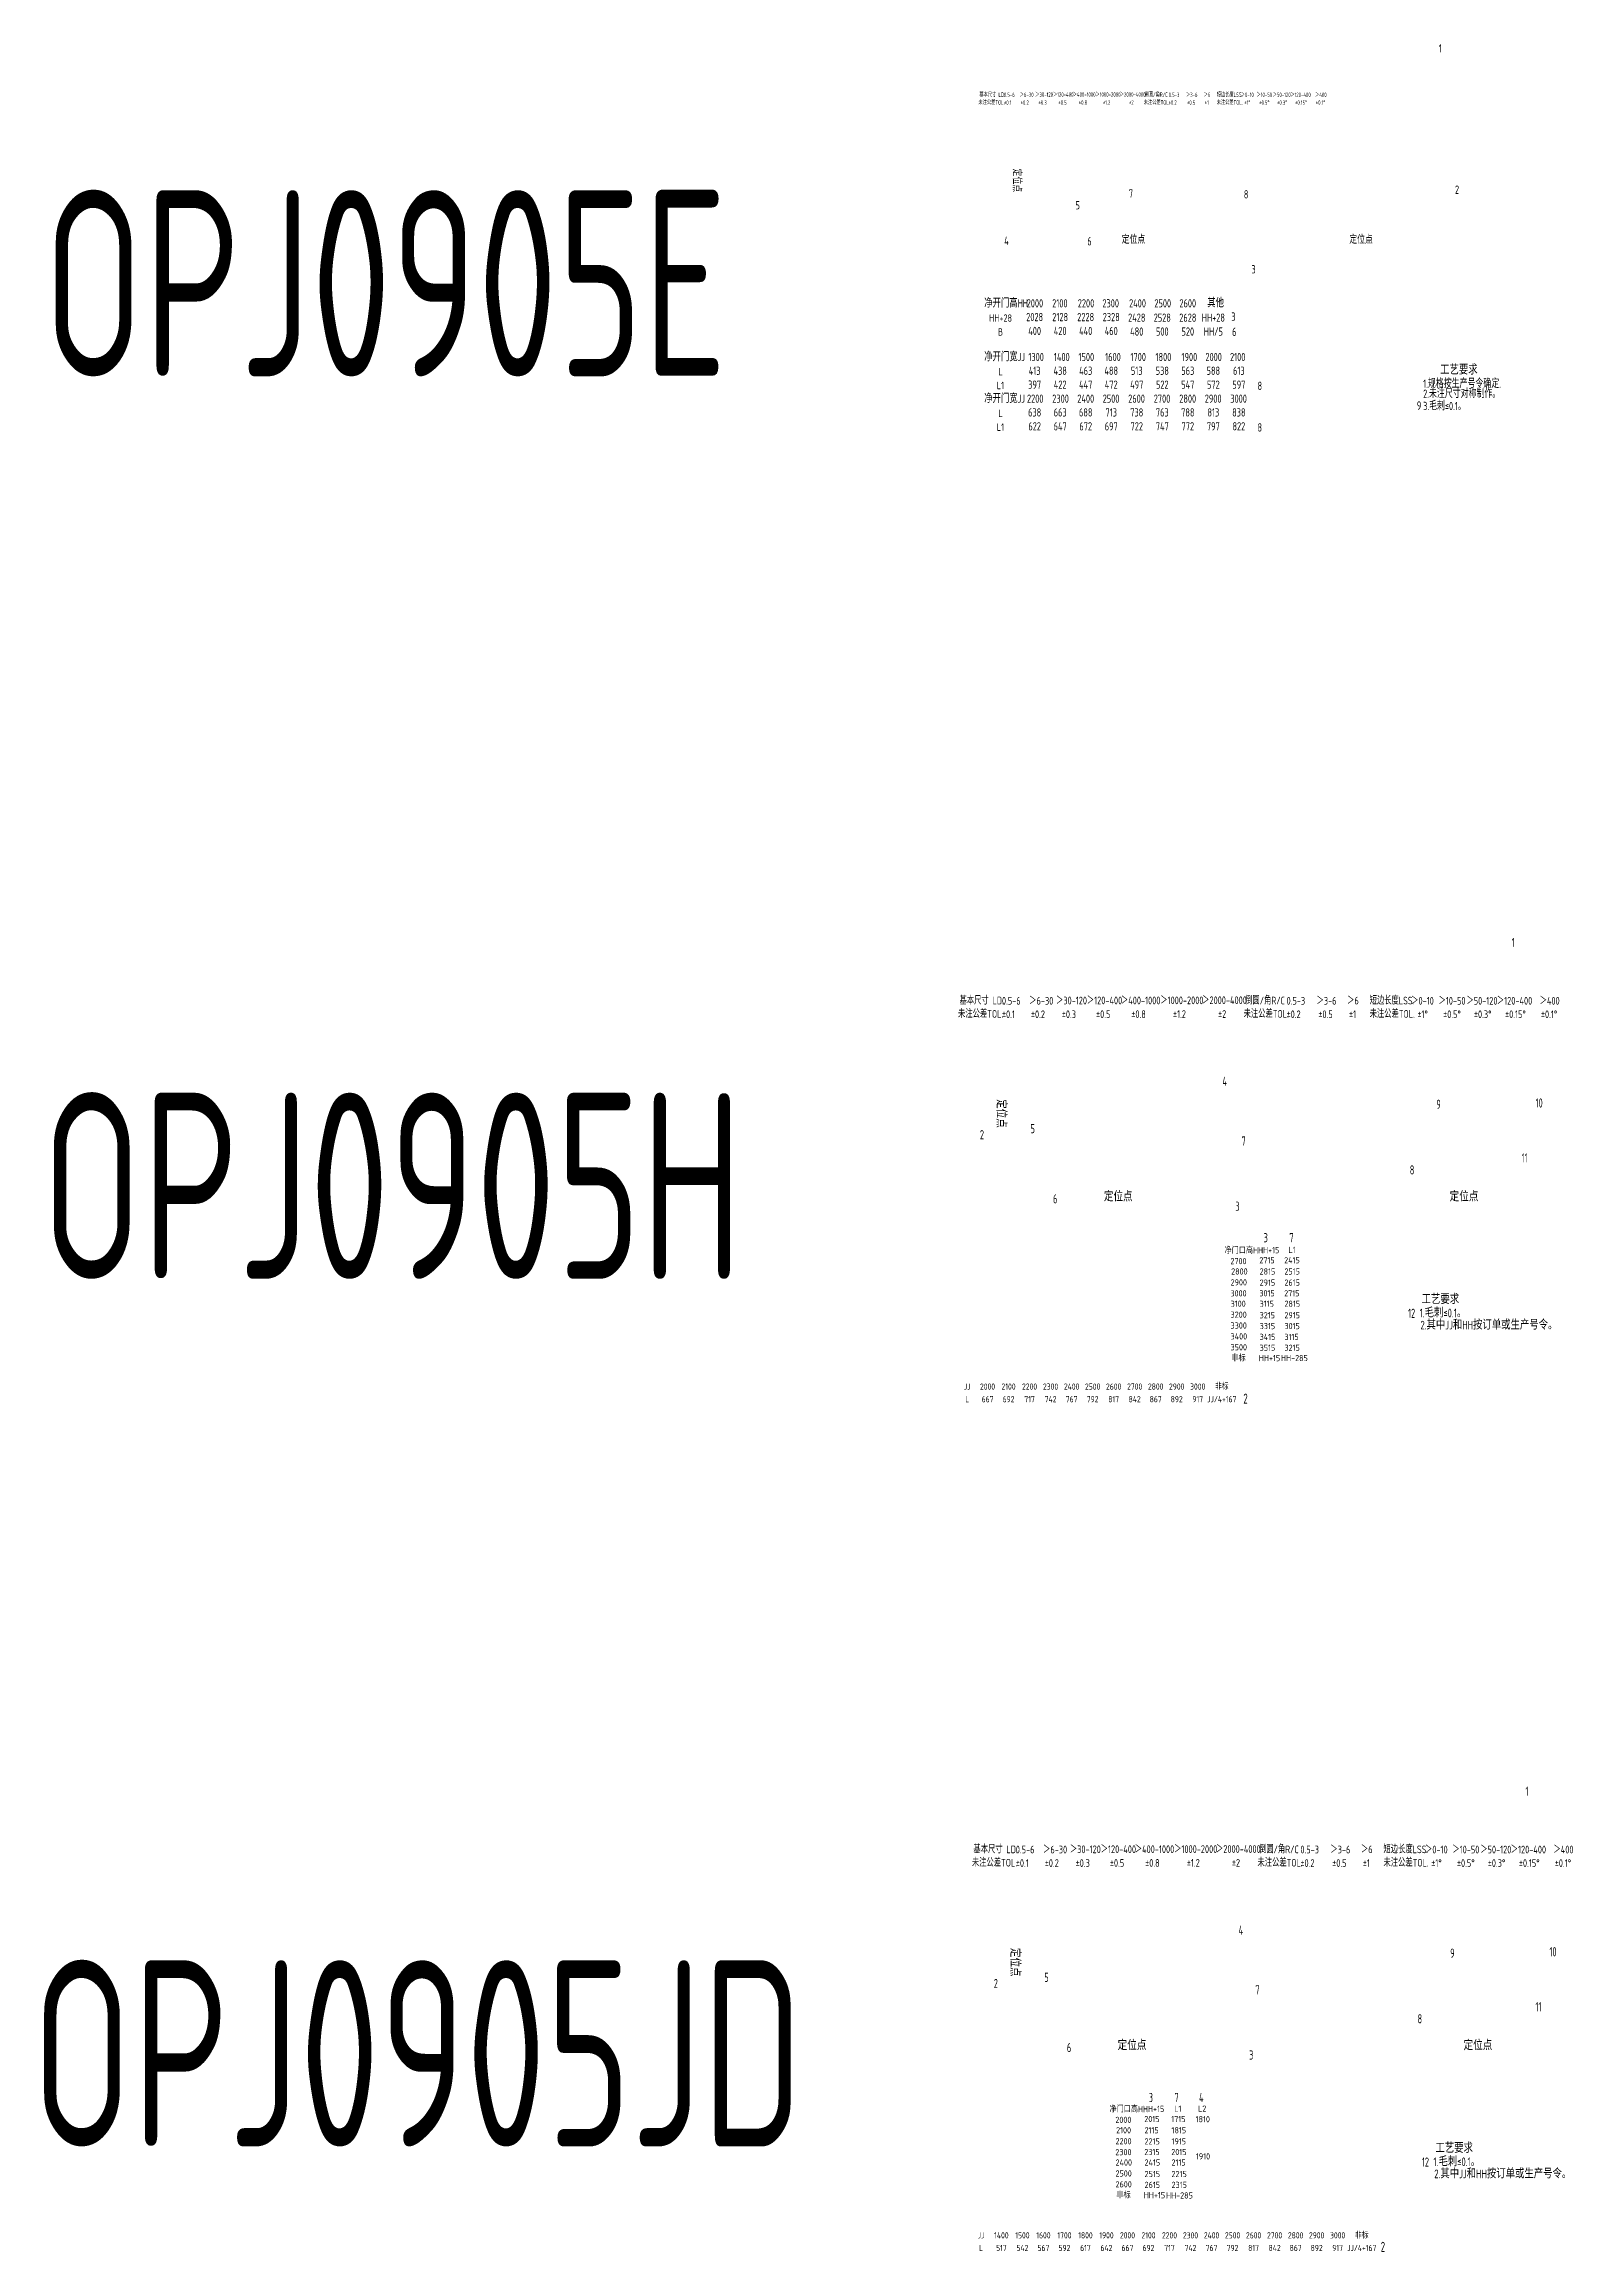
# Model space of a CAD drawing. Header units: inches. Extents: x 14216 to 120088, y -29410 to 23559.
# Drawn here: x 35705 to 38163, y -11532 to -7973 of the extents above; entities that cross this region are included whole.
import ezdxf
from ezdxf.enums import TextEntityAlignment as Align

# ---------------------------------------------------------------- set-up
doc = ezdxf.new("R2010")
doc.units = ezdxf.units.IN
doc.header["$LTSCALE"] = 0.3
doc.header["$MEASUREMENT"] = 0
for name, color, linetype in [('2', 2, 'Continuous'), ('2细实线', 2, 'Continuous'), ('6', 3, 'Continuous'), ('7', 4, 'Continuous')]:
    doc.layers.add(name, color=color, linetype=linetype)
doc.layers.add('粗实线', color=7, linetype='Continuous', lineweight=30)
doc.styles.add('HZ', font='isocp2.shx', dxfattribs={"width": 0.7, "bigfont": 'hztxt.shx'})

msp = doc.modelspace()

# ---------------------------------------------------------------- texts
at = {"layer": '2', "color": 6, "style": 'HZ', "width": 0.75}
msp.add_text('定位点', height=12.5, rotation=270, dxfattribs=at).set_placement((37266.398, -8173.507))
at = {"layer": '2', "color": 6, "style": 'HZ'}
for s, height, width, p in [('定位点', 12.5, 0.75, (37441.886, -8294.438)), ('定位点', 12.5, 0.75, (37808.736, -8294.438)), ('1.规格按生产号令确定.', 13.5, 0.7, (37927.876, -8527.062)), ('2.未注尺寸对称制作。', 13.5, 0.7, (37927.828, -8543.266)), ('3.毛刺≤0.1。', 13.5, 0.7, (37927.796, -8562.978)), ('1.毛刺≤0.1。', 14, 0.8, (37922.199, -10025.528)), ('2.其中JJ和HH按订单或生产号令。', 14, 0.8, (37923.42, -10045.088)), ('1.毛刺≤0.1。', 14, 0.8, (37944.499, -11393.983)), ('2.其中JJ和HH按订单或生产号令。', 14, 0.8, (37945.72, -11413.543))]:
    msp.add_text(s, height=height, dxfattribs=dict(at, width=width)).set_placement(p)
at = {"layer": '2', "style": 'HZ', "width": 0.75}
for s, height, p in [('净开门高HH', 13.31, (37220.303, -8397.326)), ('2000', 13.31, (37288.802, -8397.326)), ('2100', 13.31, (37329.921, -8397.326)), ('2200', 13.31, (37371.166, -8397.326)), ('2300', 13.31, (37410.834, -8397.326)), ('2400', 13.31, (37453.841, -8397.326)), ('2500', 13.31, (37494.586, -8397.326)), ('2600', 13.31, (37534.919, -8397.326)), ('其他', 13.31, (37579.772, -8397.06)), ('HH+28', 11.979, (37228.359, -8420.468)), ('B', 11.979, (37242.483, -8442.853)), ('净开门宽JJ', 13.31, (37220.303, -8483.886)), ('1300', 13.31, (37291.54, -8483.886)), ('1400', 13.31, (37332.68, -8483.886)), ('1500', 13.31, (37372.348, -8483.886)), ('1600', 13.31, (37415.355, -8483.886)), ('1700', 13.31, (37456.1, -8483.886)), ('1800', 13.31, (37496.433, -8483.886)), ('1900', 13.31, (37538.38, -8483.886)), ('2000', 13.31, (37576.866, -8483.886)), ('2100', 13.31, (37616.534, -8483.886)), ('L', 11.979, (37243.252, -8506.763)), ('净开门宽JJ', 13.31, (37220.303, -8551.051)), ('L1', 11.979, (37240.684, -8529.153)), ('2200', 13.31, (37289.281, -8551.051)), ('2300', 13.31, (37330.026, -8551.051)), ('2400', 13.31, (37370.359, -8551.051)), ('2500', 13.31, (37411.286, -8551.051)), ('2600', 13.31, (37452.426, -8551.051)), ('2700', 13.31, (37493.566, -8551.051)), ('2800', 13.31, (37534.706, -8551.051)), ('2900', 13.31, (37575.846, -8551.051)), ('3000', 13.31, (37616.986, -8551.051)), ('L', 11.979, (37243.252, -8573.938)), ('L1', 11.979, (37240.684, -8596.333))]:
    msp.add_text(s, height=height, dxfattribs=at).set_placement(p)
for s, p in [('2028', (37301.649, -8412.831)), ('400', (37301.649, -8435.216)), ('2128', (37342.789, -8412.831)), ('420', (37342.789, -8435.216)), ('2228', (37383.929, -8412.831)), ('440', (37383.929, -8435.216)), ('2328', (37425.069, -8412.831)), ('460', (37425.069, -8435.216)), ('2428', (37466.209, -8413.796)), ('480', (37466.209, -8436.181)), ('2528', (37507.349, -8413.796)), ('500', (37507.349, -8436.181)), ('2628', (37548.489, -8413.796)), ('520', (37548.489, -8436.181)), ('HH+28', (37589.629, -8413.796)), ('HH/5', (37589.629, -8436.181)), ('413', (37301.649, -8499.396)), ('438', (37342.789, -8499.396)), ('463', (37383.929, -8499.396)), ('488', (37425.069, -8499.396)), ('513', (37466.209, -8499.396)), ('538', (37507.349, -8499.396)), ('563', (37548.489, -8499.396)), ('588', (37589.629, -8499.396)), ('613', (37630.769, -8499.396)), ('397', (37301.649, -8521.786)), ('422', (37342.789, -8521.786)), ('447', (37383.929, -8521.786)), ('472', (37425.069, -8521.786)), ('497', (37466.209, -8521.786)), ('522', (37507.349, -8521.786)), ('547', (37548.489, -8521.786)), ('572', (37589.629, -8521.786)), ('597', (37630.769, -8521.786)), ('638', (37301.649, -8566.571)), ('663', (37342.789, -8566.571)), ('688', (37383.929, -8566.571)), ('713', (37425.069, -8566.571)), ('738', (37466.209, -8566.571)), ('763', (37507.349, -8566.571)), ('788', (37548.489, -8566.571)), ('813', (37589.629, -8566.571)), ('838', (37630.769, -8566.571)), ('622', (37301.649, -8588.966)), ('647', (37342.789, -8588.966)), ('672', (37383.929, -8588.966)), ('697', (37425.069, -8588.966)), ('722', (37466.209, -8588.966)), ('747', (37507.349, -8588.966)), ('772', (37548.489, -8588.966)), ('797', (37589.629, -8588.966)), ('822', (37630.769, -8588.966))]:
    msp.add_text(s, height=13.31, dxfattribs=at).set_placement(p, align=Align.MIDDLE_CENTER)
at = {"layer": '2', "color": 4, "style": 'HZ', "width": 0.7}
for s, p in [('8', (37661, -8530.446)), ('9', (37917.646, -8562.192)), ('8', (37660.878, -8597.55))]:
    msp.add_text(s, height=13.5, dxfattribs=at).set_placement(p)
at = {"layer": '2', "color": 6, "style": 'HZ', "width": 0.8}
for p in [(37247.537, -9696.837), (37269.837, -11065.292)]:
    msp.add_text('定位点', height=14.85, rotation=270, dxfattribs=at).set_placement(p, align=Align.MIDDLE_CENTER)
for p in [(37436.333, -9831.033), (37993.776, -9831.033), (37458.633, -11199.488), (38016.076, -11199.488)]:
    msp.add_text('定位点', height=14.85, dxfattribs=at).set_placement(p, align=Align.MIDDLE_CENTER)
at = {"layer": '2', "color": 6, "char_height": 300, "attachment_point": 5, "style": 'HZ'}
for s, insert in [('\\A1;OPJ0905E', (36254.624, -8358.399)), ('\\A1;OPJ0905H', (36265.731, -9813.364)), ('\\A1;OPJ0905JD', (36306.687, -11212.188))]:
    msp.add_mtext(s, dxfattribs=dict(at, insert=insert))
at = {"layer": '2细实线', "style": 'HZ', "width": 0.8}
for s, p in [('JJ', (37192.969, -10137.16)), ('2000', (37225.735, -10137.16)), ('2100', (37259.609, -10137.16)), ('2200', (37293.483, -10137.16)), ('2300', (37327.357, -10137.16)), ('2400', (37361.231, -10137.16)), ('2500', (37395.105, -10137.16)), ('2600', (37428.979, -10137.16)), ('2700', (37462.853, -10137.16)), ('2800', (37496.727, -10137.16)), ('2900', (37530.602, -10137.16)), ('3000', (37564.476, -10137.16)), ('非标', (37603.342, -10137.16)), ('L', (37192.969, -10157.485)), ('667', (37225.735, -10157.485)), ('692', (37259.609, -10157.485)), ('717', (37293.483, -10157.485)), ('742', (37327.357, -10157.485)), ('767', (37361.231, -10157.485)), ('792', (37395.105, -10157.485)), ('817', (37428.979, -10157.485)), ('842', (37462.853, -10157.485)), ('867', (37496.727, -10157.485)), ('892', (37530.602, -10157.485)), ('917', (37564.476, -10157.485)), ('JJ/4+167', (37603.342, -10157.485)), ('JJ', (37215.269, -11505.615)), ('L', (37215.269, -11525.94)), ('1400', (37248.035, -11505.615)), ('517', (37248.035, -11525.94)), ('1500', (37281.909, -11505.615)), ('542', (37281.909, -11525.94)), ('1600', (37315.783, -11505.615)), ('567', (37315.783, -11525.94)), ('1700', (37349.657, -11505.615)), ('592', (37349.657, -11525.94)), ('1800', (37383.531, -11505.615)), ('617', (37383.531, -11525.94)), ('1900', (37417.405, -11505.615)), ('642', (37417.405, -11525.94)), ('2000', (37451.279, -11505.615)), ('667', (37451.279, -11525.94)), ('2100', (37485.153, -11505.615)), ('692', (37485.153, -11525.94)), ('2200', (37519.027, -11505.615)), ('717', (37519.027, -11525.94)), ('2300', (37552.902, -11505.615)), ('742', (37552.902, -11525.94)), ('2400', (37586.776, -11505.615)), ('767', (37586.776, -11525.94)), ('2500', (37620.65, -11505.615)), ('792', (37620.65, -11525.94)), ('2600', (37654.524, -11505.615)), ('817', (37654.524, -11525.94)), ('2700', (37688.398, -11505.615)), ('842', (37688.398, -11525.94)), ('2800', (37722.272, -11505.615)), ('867', (37722.272, -11525.94)), ('2900', (37756.146, -11505.615)), ('892', (37756.146, -11525.94)), ('3000', (37790.02, -11505.615)), ('917', (37790.02, -11525.94)), ('JJ/4+167', (37828.886, -11525.94)), ('非标', (37828.886, -11505.615))]:
    msp.add_text(s, height=10, dxfattribs=at).set_placement(p, align=Align.MIDDLE_CENTER)
at = {"layer": '6', "color": 2, "style": 'HZ', "width": 0.7}
for s, height, p in [('未注公差TOL.', 7.2, (37211.105, -8070.324)), ('基本尺寸 LD.', 7.2, (37212.522, -8057.868)), ('0.5-6', 7.2, (37252.074, -8058.041)), ('%%P0.1', 7.2, (37252.074, -8070.641)), ('＞6-30', 7.2, (37277.531, -8058.041)), ('%%P0.2', 7.2, (37279.074, -8070.641)), ('＞30-120', 7.2, (37302.527, -8057.82)), ('%%P0.3', 7.2, (37307.874, -8070.641)), ('＞120-400', 7.2, (37331.266, -8057.727)), ('%%P0.5', 7.2, (37339.816, -8070.548)), ('＞400-1000', 7.2, (37363.064, -8057.727)), ('%%P0.8', 7.2, (37372.697, -8070.548)), ('＞1000-2000', 7.2, (37399.76, -8057.637)), ('%%P1.2', 7.2, (37411.588, -8070.458)), ('＞2000-4000', 7.2, (37438.834, -8057.546)), ('%%P2', 7.2, (37453.624, -8070.367)), ('未注公差TOL.', 7.2, (37477.479, -8070.324)), ('倒圆/角R/C', 7.2, (37478.896, -8057.868)), ('0.5-3', 7.2, (37517.548, -8058.041)), ('%%P0.2', 7.2, (37517.548, -8070.641)), ('＞3-6', 7.2, (37545.501, -8058.041)), ('%%P0.5', 7.2, (37547.189, -8070.641)), ('＞6', 7.2, (37574.022, -8057.82)), ('%%P1', 7.2, (37575.759, -8070.641)), ('未注公差TOL.', 7.2, (37595.027, -8070.324)), ('短边长度LSS.', 7.2, (37595.015, -8057.868)), ('＞0-10', 7.2, (37633.803, -8058.041)), ('%%P1%%D', 7.2, (37639.573, -8070.641)), ('＞10-50', 7.2, (37659.278, -8058.041)), ('%%P0.5%%D', 7.2, (37663.545, -8070.641)), ('＞50-120', 7.2, (37685.32, -8058.041)), ('%%P0.3%%D', 7.2, (37692.289, -8070.641)), ('＞120-400', 7.2, (37713.725, -8058.041)), ('%%P0.15%%D', 7.2, (37721.319, -8070.641)), ('＞400', 7.2, (37753.598, -8058.041)), ('%%P0.1%%D', 7.2, (37754.772, -8070.641)), ('未注公差TOL.', 12.4416, (37178.158, -9542.617)), ('基本尺寸 LD.', 12.4416, (37180.608, -9521.093)), ('0.5-6', 12.4416, (37248.952, -9521.393)), ('%%P0.1', 12.4416, (37248.952, -9543.166)), ('＞6-30', 12.4416, (37292.942, -9521.393)), ('%%P0.2', 12.4416, (37295.608, -9543.166)), ('＞30-120', 12.4416, (37336.136, -9521.011)), ('%%P0.3', 12.4416, (37345.375, -9543.166)), ('＞120-400', 12.4416, (37385.796, -9520.85)), ('%%P0.5', 12.4416, (37400.571, -9543.005)), ('＞400-1000', 12.4416, (37440.743, -9520.85)), ('%%P0.8', 12.4416, (37457.39, -9543.005)), ('＞1000-2000', 12.4416, (37504.155, -9520.694)), ('%%P1.2', 12.4416, (37524.592, -9542.849)), ('＞2000-4000', 12.4416, (37571.674, -9520.537)), ('%%P2', 12.4416, (37597.231, -9542.692)), ('未注公差TOL.', 12.4416, (37638.452, -9542.617)), ('倒圆/角R/C', 12.4416, (37640.902, -9521.093)), ('0.5-3', 12.4416, (37707.691, -9521.393)), ('%%P0.2', 12.4416, (37707.691, -9543.166)), ('＞3-6', 12.4416, (37755.994, -9521.393)), ('%%P0.5', 12.4416, (37758.912, -9543.166)), ('＞6', 12.4416, (37805.28, -9521.011)), ('%%P1', 12.4416, (37808.281, -9543.166)), ('未注公差TOL.', 12.4416, (37841.576, -9542.617)), ('短边长度LSS.', 12.4416, (37841.554, -9521.093)), ('＞0-10', 12.4416, (37908.58, -9521.393)), ('%%P1%%D', 12.4416, (37918.552, -9543.166)), ('＞10-50', 12.4416, (37952.602, -9521.393)), ('%%P0.5%%D', 12.4416, (37959.974, -9543.166)), ('＞50-120', 12.4416, (37997.602, -9521.393)), ('%%P0.3%%D', 12.4416, (38009.645, -9543.166)), ('＞120-400', 12.4416, (38046.686, -9521.393)), ('%%P0.15%%D', 12.4416, (38059.808, -9543.166)), ('＞400', 12.4416, (38115.586, -9521.393)), ('%%P0.1%%D', 12.4416, (38117.616, -9543.166)), ('基本尺寸 LD.', 12.4416, (37202.908, -10889.548)), ('0.5-6', 12.4416, (37271.252, -10889.848)), ('＞6-30', 12.4416, (37315.242, -10889.848)), ('＞30-120', 12.4416, (37358.436, -10889.465)), ('＞120-400', 12.4416, (37408.096, -10889.305)), ('＞400-1000', 12.4416, (37463.043, -10889.305)), ('＞1000-2000', 12.4416, (37526.455, -10889.148)), ('＞2000-4000', 12.4416, (37593.974, -10888.992)), ('倒圆/角R/C', 12.4416, (37663.202, -10889.548)), ('0.5-3', 12.4416, (37729.991, -10889.848)), ('＞3-6', 12.4416, (37778.294, -10889.848)), ('＞6', 12.4416, (37827.579, -10889.465)), ('短边长度LSS.', 12.4416, (37863.854, -10889.548)), ('＞0-10', 12.4416, (37930.88, -10889.848)), ('＞10-50', 12.4416, (37974.902, -10889.848)), ('＞50-120', 12.4416, (38019.902, -10889.848)), ('＞120-400', 12.4416, (38068.986, -10889.848)), ('＞400', 12.4416, (38137.886, -10889.848)), ('未注公差TOL.', 12.4416, (37200.458, -10911.072)), ('%%P0.1', 12.4416, (37271.252, -10911.62)), ('%%P0.2', 12.4416, (37317.908, -10911.62)), ('%%P0.3', 12.4416, (37367.674, -10911.62)), ('%%P0.5', 12.4416, (37422.871, -10911.46)), ('%%P0.8', 12.4416, (37479.69, -10911.46)), ('%%P1.2', 12.4416, (37546.892, -10911.303)), ('%%P2', 12.4416, (37619.531, -10911.147)), ('未注公差TOL.', 12.4416, (37660.752, -10911.072)), ('%%P0.2', 12.4416, (37729.991, -10911.62)), ('%%P0.5', 12.4416, (37781.212, -10911.62)), ('%%P1', 12.4416, (37830.581, -10911.62)), ('未注公差TOL.', 12.4416, (37863.876, -10911.072)), ('%%P1%%D', 12.4416, (37940.851, -10911.62)), ('%%P0.5%%D', 12.4416, (37982.274, -10911.62)), ('%%P0.3%%D', 12.4416, (38031.945, -10911.62)), ('%%P0.15%%D', 12.4416, (38082.108, -10911.62)), ('%%P0.1%%D', 12.4416, (38139.916, -10911.62))]:
    msp.add_text(s, height=height, dxfattribs=at).set_placement(p)
at = {"layer": '7', "style": 'HZ', "width": 0.7}
for s, height, p in [('1', 13.5, (37953.155, -7986.336)), ('7', 13.5, (37453.513, -8220.368)), ('8', 13.5, (37638.764, -8221.738)), ('2', 13.5, (37979.121, -8214.215)), ('5', 13.5, (37367.537, -8239.288)), ('4', 13.5, (37252.616, -8296.644)), ('6', 13.5, (37386.54, -8297.367)), ('3', 13.5, (37651.121, -8342.519)), ('3', 13.5, (37618.677, -8418.877)), ('6', 13.5, (37619.935, -8443.37)), ('1', 14.85, (38070.565, -9428.672)), ('4', 14.85, (37604.369, -9652.41)), ('9', 14.85, (37949.149, -9689.542)), ('10', 14.85, (38109.11, -9687.325)), ('5', 14.85, (37294.968, -9728.682)), ('2', 14.85, (37213.448, -9738.542)), ('7', 14.85, (37635.119, -9748.776)), ('8', 14.85, (37906.287, -9795.319)), ('11', 14.85, (38086.617, -9775.957)), ('6', 14.85, (37331.315, -9841.81)), ('3', 14.85, (37625.135, -9853.827)), ('3', 14.85, (37670.698, -9904.568)), ('7', 14.85, (37712.222, -9904.568)), ('12', 14.85, (37903.545, -10026.403)), ('2', 16.2, (37638.031, -10164.746)), ('1', 14.85, (38092.865, -10797.126)), ('4', 14.85, (37630.413, -11020.865)), ('9', 14.85, (37971.449, -11057.996)), ('10', 14.85, (38131.41, -11055.78)), ('2', 14.85, (37235.748, -11106.996)), ('5', 14.85, (37317.268, -11097.136)), ('7', 14.85, (37657.419, -11117.231)), ('11', 14.85, (38108.917, -11144.412)), ('8', 14.85, (37918.913, -11163.929)), ('6', 14.85, (37353.615, -11210.265)), ('3', 14.85, (37647.435, -11222.281)), ('3', 14.85, (37485.518, -11290.853)), ('7', 14.85, (37527.041, -11290.853)), ('4', 14.85, (37566.615, -11290.818)), ('12', 14.85, (37925.845, -11394.858)), ('2', 16.2, (37859.478, -11532.221))]:
    msp.add_text(s, height=height, dxfattribs=at).set_placement(p)
at = {"layer": '7', "color": 2, "style": 'HZ', "width": 0.85}
for s, height, p in [('净门口高HH', 9.9994, (37607.673, -9922.648)), ('2700', 9.9994, (37617.184, -9939.841)), ('HH+15', 9.9994, (37661.557, -9922.196)), ('2715', 9.9994, (37663.822, -9938.483)), ('2415', 9.9994, (37703.819, -9938.483)), ('L1', 9.9994, (37710.741, -9921.796)), ('2900', 9.9994, (37617.49, -9974.225)), ('2800', 9.9994, (37618.396, -9956.581)), ('2815', 9.9994, (37664.234, -9956.581)), ('2915', 9.9994, (37664.275, -9974.518)), ('2515', 9.9994, (37704.232, -9956.581)), ('2615', 9.9994, (37704.272, -9974.518)), ('3000', 9.9994, (37617.184, -9991.846)), ('3100', 9.9994, (37617.539, -10008.586)), ('3015', 9.9994, (37663.822, -9991.687)), ('3115', 9.9994, (37664.234, -10008.586)), ('2715', 9.9994, (37703.819, -9991.687)), ('2815', 9.9994, (37704.232, -10008.586)), ('3200', 9.9994, (37617.457, -10026.231)), ('3300', 9.9994, (37617.457, -10043.73)), ('3215', 9.9994, (37664.275, -10027.136)), ('3315', 9.9994, (37664.275, -10044.635)), ('2915', 9.9994, (37704.272, -10027.136)), ('3015', 9.9994, (37704.272, -10044.635)), ('3400', 9.9994, (37617.457, -10061.229)), ('3500', 9.9994, (37617.457, -10078.728)), ('3415', 9.9994, (37664.275, -10062.134)), ('3515', 9.9994, (37664.275, -10079.632)), ('3115', 9.9994, (37704.272, -10062.134)), ('3215', 9.9994, (37704.272, -10079.632)), ('非标', 9.9994, (37618.861, -10096.425)), ('HH+15', 9.9994, (37663.008, -10096.241)), ('HH-285', 9.9994, (37698.655, -10096.193)), ('净门口高HH', 10, (37422.221, -11307.228)), ('2000', 10, (37431.732, -11324.422)), ('HH+15', 10, (37476.108, -11306.776)), ('2015', 10, (37478.373, -11323.064)), ('1715', 10, (37521.867, -11323.064)), ('L1', 10, (37526.654, -11306.396)), ('1810', 10, (37561.119, -11323.314)), ('L2', 10, (37565.095, -11306.277)), ('2200', 10, (37432.038, -11358.809)), ('2100', 10, (37432.944, -11341.163)), ('2115', 10, (37478.785, -11341.163)), ('2215', 10, (37478.825, -11359.102)), ('1815', 10, (37522.28, -11341.163)), ('1915', 10, (37522.32, -11359.102)), ('2300', 10, (37431.732, -11376.431)), ('2400', 10, (37432.087, -11393.172)), ('2315', 10, (37478.373, -11376.272)), ('2415', 10, (37478.785, -11393.172)), ('2015', 10, (37521.867, -11376.272)), ('2115', 10, (37522.28, -11393.172)), ('1910', 10, (37561.571, -11383.29)), ('2500', 10, (37432.005, -11410.818)), ('2600', 10, (37432.005, -11428.318)), ('2515', 10, (37478.825, -11411.723)), ('2615', 10, (37478.825, -11429.223)), ('2215', 10, (37522.32, -11411.723)), ('2315', 10, (37522.32, -11429.223)), ('非标', 10, (37433.409, -11446.017)), ('HH+15', 10, (37477.558, -11445.833)), ('HH-285', 10, (37513.346, -11446.301))]:
    msp.add_text(s, height=height, dxfattribs=at).set_placement(p)
at = {"layer": '粗实线', "color": 3, "linetype": 'Continuous', "lineweight": -3, "style": 'HZ', "width": 0.7}
for p in [(37955.146, -8505.52), (37925.284, -10004.15), (37947.584, -11372.604)]:
    msp.add_text('工艺要求', height=16, dxfattribs=at).set_placement(p)

doc.saveas('drawing.dxf')
